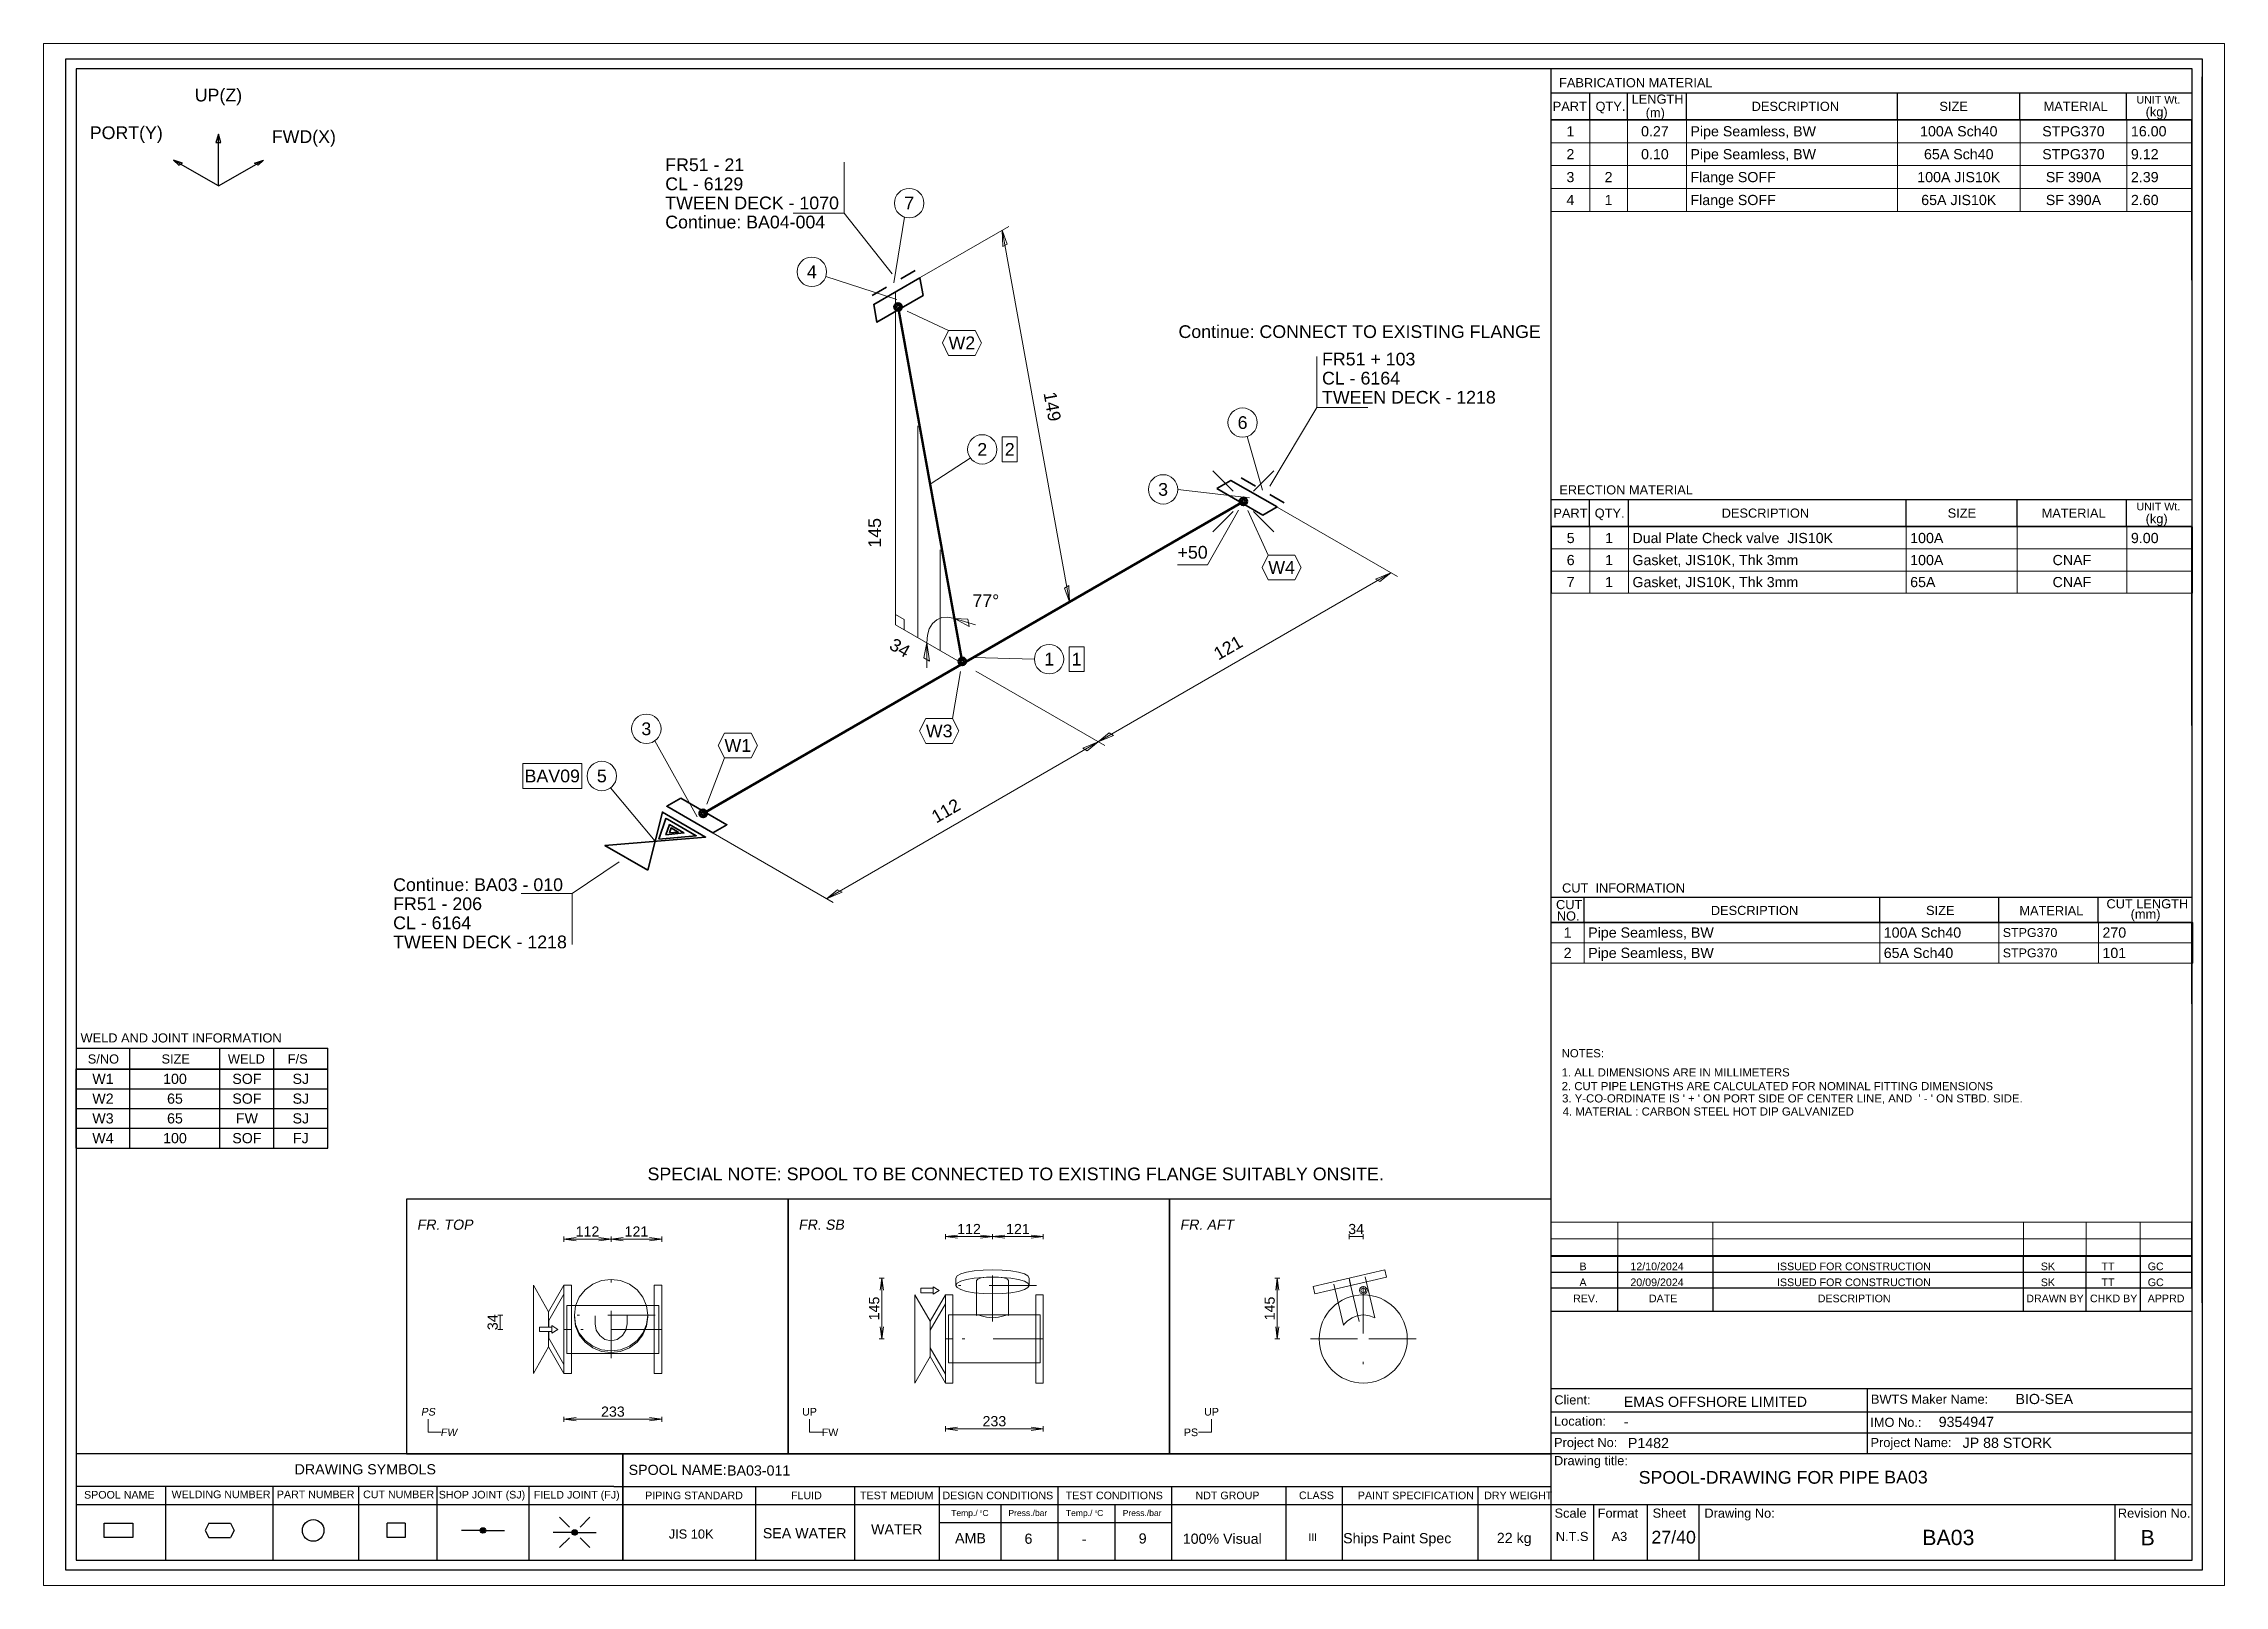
# Paper-space layout 'Layout1' of a CAD drawing. Header units: millimetres. Extents: x -20 to 277, y -7 to 202.
# The model-space entities are those that its viewports show. They can reach past a viewport. Long polylines and large blocks are cut down to what shows.
import ezdxf
from ezdxf.enums import TextEntityAlignment as Align

# ---------------------------------------------------------------- set-up
doc = ezdxf.new("R2010")
doc.units = ezdxf.units.MM
doc.linetypes.add('DOTTED_DASHED5', pattern=[9.99989, 4.444396, -2.666637, 0.22222, -2.666637])
doc.linetypes.add('DOTTED_DASHED6', pattern=[10, 4.444444, -2.666667, 0.222222, -2.666667])
for name, color, linetype in [('FramesFromTables', 40, 'Continuous'), ('I_Coordinates', 11, 'Continuous'), ('I_CutNumbers', 10, 'Continuous'), ('I_Dimensions', 4, 'Continuous'), ('I_OtherComponents', 2, 'Continuous'), ('I_PartNumbers', 9, 'Continuous'), ('I_Pipes', 1, 'Continuous'), ('I_Tags', 8, 'Continuous'), ('I_Triangles', 5, 'Continuous'), ('SymbolsOnDrawingSheet', 1, 'Continuous'), ('TextFromTables', 2, 'Continuous'), ('TextFromTextBoxes', 2, 'Continuous')]:
    doc.layers.add(name, color=color, linetype=linetype)
doc.styles.add('Cadmatic Default Text', font='arial.ttf')

psp = doc.layouts.get("Layout1")

msp = doc.modelspace()

# ---------------------------------------------------------------- texts
at = {"layer": 'I_Coordinates', "linetype": 'ByBlock', "lineweight": 0, "style": 'Cadmatic Default Text'}
for s, p in [('Continue: CONNECT TO EXISTING FLANGE', (218.75, 242.13)), ('FR51 + 103', (246.97, 236.74)), ('TWEEN DECK - 1218', (246.97, 229.24)), ('CL - 6164', (246.97, 232.99))]:
    msp.add_text(s, height=2.5, dxfattribs=at).set_placement(p)
msp.add_text('SPECIAL NOTE: SPOOL TO BE CONNECTED TO EXISTING FLANGE SUITABLY ONSITE.', height=2.5, dxfattribs=at).set_placement((114.36, 79.12), align=Align.TOP_LEFT)
at = {"layer": 'SymbolsOnDrawingSheet', "linetype": 'ByBlock', "lineweight": 25, "style": 'Cadmatic Default Text'}
for s, p in [('UP(Z)', (30, 289.86)), ('PORT(Y)', (11.88, 282.46)), ('FWD(X)', (46.79, 281.7))]:
    msp.add_text(s, height=2.5, dxfattribs=at).set_placement(p, align=Align.MIDDLE_CENTER)
at = {"layer": 'SymbolsOnDrawingSheet', "linetype": 'ByBlock', "lineweight": 25, "style": 'Cadmatic Default Text', "oblique": 10}
for s, p in [('FR. TOP', (69, 68.9)), ('FR. SB', (144, 68.9)), ('FR. AFT', (219, 68.9))]:
    msp.add_text(s, height=2, dxfattribs=at).set_placement(p, align=Align.TOP_LEFT)
at = {"layer": 'SymbolsOnDrawingSheet', "linetype": 'ByBlock', "lineweight": 13, "style": 'Cadmatic Default Text'}
for s, p in [('112', (102.56, 66.56)), ('121', (112.18, 66.56)), ('112', (177.56, 67.05)), ('121', (187.18, 67.05)), ('34', (253.67, 67.05)), ('233', (107.55, 31.17)), ('233', (182.55, 29.29))]:
    msp.add_text(s, height=2, dxfattribs=at).set_placement(p, align=Align.MIDDLE_CENTER)
for s, p in [('145', (158.91, 51.43)), ('145', (236.67, 51.43)), ('34', (83.91, 48.73))]:
    msp.add_text(s, height=2, rotation=90, dxfattribs=at).set_placement(p, align=Align.MIDDLE_CENTER)
at = {"layer": 'SymbolsOnDrawingSheet', "linetype": 'ByBlock', "lineweight": 18, "style": 'Cadmatic Default Text', "oblique": 10}
for s, p in [('PS', (71.2, 31.14)), ('FW', (75.24, 27.1))]:
    msp.add_text(s, height=1.5, dxfattribs=at).set_placement(p, align=Align.MIDDLE_CENTER)
at = {"layer": 'SymbolsOnDrawingSheet', "linetype": 'ByBlock', "lineweight": 18, "style": 'Cadmatic Default Text'}
for s, p in [('UP', (146.2, 31.14)), ('UP', (225.24, 31.14)), ('FW', (150.24, 27.1)), ('PS', (221.2, 27.1))]:
    msp.add_text(s, height=1.5, dxfattribs=at).set_placement(p, align=Align.MIDDLE_CENTER)
at = {"layer": 'TextFromTables', "linetype": 'ByBlock', "lineweight": 13, "style": 'Cadmatic Default Text'}
for s, p in [('1', (295.8, 282.75)), ('2', (295.8, 278.25)), ('3', (295.8, 273.75)), ('4', (295.8, 269.25))]:
    msp.add_text(s, height=2, dxfattribs=at).set_placement(p, align=Align.MIDDLE_CENTER)
at = {"layer": 'TextFromTables', "linetype": 'ByBlock', "lineweight": 25, "style": 'Cadmatic Default Text'}
for s, p in [('0.27 ', (312.8, 282.75)), ('100A Sch40', (372.15, 282.75)), ('STPG370', (394.7, 282.75)), ('0.10 ', (312.8, 278.25)), ('65A Sch40', (372.15, 278.25)), ('STPG370', (394.7, 278.25)), ('2', (303.3, 273.75)), ('100A JIS10K', (372.15, 273.75)), ('SF 390A', (394.7, 273.75)), ('1', (303.3, 269.25)), ('65A JIS10K', (372.15, 269.25)), ('SF 390A', (394.7, 269.25)), ('5', (295.85, 202.83)), ('1', (303.4, 202.83)), ('6', (295.85, 198.5)), ('1', (303.4, 198.5)), ('CNAF', (394.4, 198.5)), ('7', (295.85, 194.17)), ('1', (303.4, 194.17)), ('CNAF', (394.4, 194.17)), ('1', (295.25, 125.3)), ('2', (295.25, 121.3)), ('W1', (7.3, 96.56)), ('100', (21.45, 96.56)), ('SOF', (35.6, 96.56)), ('SJ', (46.2, 96.56)), ('W2', (7.3, 92.67)), ('65', (21.45, 92.67)), ('SOF', (35.6, 92.67)), ('SJ', (46.2, 92.67)), ('W3', (7.3, 88.79)), ('W4', (7.3, 84.91)), ('100', (21.45, 84.91)), ('65', (21.45, 88.79)), ('SOF', (35.6, 84.91)), ('FW', (35.6, 88.79)), ('SJ', (46.2, 88.79)), ('FJ', (46.2, 84.91))]:
    msp.add_text(s, height=2, dxfattribs=at).set_placement(p, align=Align.MIDDLE_CENTER)
for s, height, p in [('Pipe Seamless, BW ', 2, (319.4, 282.75)), ('16.00', 2, (406, 282.75)), ('Pipe Seamless, BW ', 2, (319.4, 278.25)), ('9.12', 2, (406, 278.25)), ('Flange SOFF ', 2, (319.4, 273.75)), ('2.39', 2, (406, 273.75)), ('Flange SOFF ', 2, (319.4, 269.25)), ('2.60', 2, (406, 269.25)), ('Dual Plate Check valve  JIS10K', 2, (308, 202.83)), ('100A', 2, (362.6, 202.83)), ('9.00', 2, (406, 202.83)), ('Gasket, JIS10K, Thk 3mm ', 2, (308, 198.5)), ('100A', 2, (362.6, 198.5)), ('Gasket, JIS10K, Thk 3mm ', 2, (308, 194.17)), ('65A', 2, (362.6, 194.17)), ('Pipe Seamless, BW', 2, (299.3, 125.3)), ('100A Sch40', 2, (357.4, 125.3)), ('STPG370', 1.75, (380.8, 125.3)), ('270', 2, (400.4, 125.3)), ('Pipe Seamless, BW', 2, (299.3, 121.3)), ('65A Sch40', 2, (357.4, 121.3)), ('STPG370', 1.75, (380.8, 121.3)), ('101', 2, (400.4, 121.3))]:
    msp.add_text(s, height=height, dxfattribs=at).set_placement(p, align=Align.MIDDLE_LEFT)
at = {"layer": 'TextFromTextBoxes', "linetype": 'ByBlock', "lineweight": -3, "style": 'Cadmatic Default Text'}
for s, p in [('BIO-SEA', (383.3, 33.65)), ('EMAS OFFSHORE LIMITED', (306.3, 33.1)), ('9354947', (368.2, 29.15)), ('-', (306.3, 29.2)), ('P1482', (307.1, 25)), ('JP 88 STORK', (372.9, 25.05)), ('BA03-011', (130, 19.6))]:
    msp.add_text(s, height=2, dxfattribs=at).set_placement(p, align=Align.MIDDLE_LEFT)
at = {"layer": 'TextFromTextBoxes', "linetype": 'ByBlock', "lineweight": 25, "style": 'Cadmatic Default Text'}
msp.add_text('BA03', height=2.5, dxfattribs=at).set_placement((357.5, 18.3), align=Align.MIDDLE_LEFT)
at = {"layer": 'TextFromTextBoxes', "linetype": 'ByBlock', "lineweight": -3, "style": 'Cadmatic Default Text'}
for s, height, p in [('WATER', 2, (163.35, 8.05)), ('SEA WATER', 2, (145.25, 7.28)), ('AMB', 2, (177.85, 6.3)), ('6', 2, (189.25, 6.2)), ('-', 2, (200.2, 6.15)), ('9', 2, (211.7, 6.25)), ('100% Visual', 2, (227.35, 6.2)), ('Ships Paint Spec', 2, (261.75, 6.3)), ('22 kg', 2, (284.75, 6.35)), ('27/40', 2.5, (316.1, 6.5))]:
    msp.add_text(s, height=height, dxfattribs=at).set_placement(p, align=Align.MIDDLE_CENTER)
at = {"layer": 'TextFromTextBoxes', "linetype": 'ByBlock', "lineweight": 25, "style": 'Cadmatic Default Text'}
msp.add_text('BA03', height=3, dxfattribs=at).set_placement((370.1, 6.45), align=Align.MIDDLE_CENTER)

# ---------------------------------------------------------------- blocks, each defined once
blk = doc.blocks.new('SEDS_SPOOL_FORMAT_Gol_5')
at = {"layer": 'SymbolsOnDrawingSheet', "linetype": 'ByBlock', "lineweight": -3, "flags": 128}
for points in [[(0, 297), (420, 297), (420, 0), (0, 0), (0, 297)], [(418.01, 295.01), (2, 295.01)], [(2, 295.01), (2, 2)], [(292.02, 50.91), (292.02, 295.01)], [(418.01, 2), (418.01, 295.01)], [(420, 52.53), (420, 293.46)], [(420, 52.53), (420, 293.46)], [(292.02, 290.3), (418.01, 290.3)], [(292.02, 284.66), (292.02, 288.77)], [(299.59, 285.01), (299.59, 290.3)], [(307.02, 285.01), (307.02, 290.3)], [(318.61, 285.01), (318.61, 290.3)], [(360.08, 285.01), (360.08, 290.3)], [(384.18, 285.01), (384.18, 290.3)], [(405.15, 285.01), (405.15, 290.3)], [(405.15, 285.01), (405.15, 290.3)], [(292, 285), (418, 285)], [(292, 253.5), (292, 285)], [(292, 253.5), (292, 285)], [(292.02, 285.01), (418.01, 285.01)], [(418.01, 285.01), (292.02, 285.01)], [(418, 253.5), (418, 285)], [(292.02, 210.38), (418.01, 210.38)], [(299.57, 205.08), (299.57, 210.38)], [(307.21, 205.08), (307.21, 210.38)], [(361.83, 205.03), (361.83, 210.38)], [(383.61, 205.08), (383.61, 210.38)], [(405.15, 205.17), (405.15, 210.38)], [(292.02, 205.08), (292.02, 209.18)], [(292.02, 205.08), (418.01, 205.08)], [(292.02, 186.7), (292.02, 205.08)], [(292.02, 186.7), (292.02, 205.08)], [(418.01, 205.08), (292.02, 205.08)], [(418, 166), (418, 205)], [(292.02, 132.23), (418.01, 132.23)], [(292.02, 127.3), (292.02, 131.41)], [(298.48, 127.3), (298.48, 132.23)], [(356.6, 127.3), (356.6, 132.23)], [(380.01, 127.3), (380.01, 132.23)], [(399.56, 127.3), (399.56, 132.23)], [(292.02, 127.3), (418.01, 127.3)], [(418.01, 127.3), (292.02, 127.3)], [(418, 111.3), (418, 127.3)], [(2, 102.57), (51.49, 102.57)], [(12.6, 98.45), (12.6, 102.57)], [(30.28, 98.45), (30.28, 102.57)], [(40.88, 98.45), (40.88, 102.57)], [(51.49, 98.45), (51.49, 102.57)], [(2, 98.5), (51.5, 98.5)], [(2, 98.5), (51.5, 98.5)], [(51.49, 98.47), (2, 98.47)], [(2, 98.45), (51.49, 98.45)], [(292.02, 52.57), (292.02, 66.5)], [(292.02, 52.57), (292.02, 66.5)], [(418, 55.4), (418, 68.5)], [(292.02, 61.73), (418.01, 61.73)], [(305.1, 50.91), (305.1, 61.73)], [(323.84, 50.91), (323.84, 61.73)], [(384.91, 50.91), (384.91, 61.73)], [(397.21, 50.91), (397.21, 61.73)], [(407.86, 50.91), (407.86, 61.73)], [(292.02, 58.6), (418.01, 58.6)], [(292.02, 55.47), (418.01, 55.47)], [(292.02, 50.91), (418.01, 50.91)], [(292.02, 2), (292.02, 50.91)], [(292.02, 35.73), (418.01, 35.73)], [(354.24, 22.93), (354.24, 35.73)], [(292.02, 31.13), (418.01, 31.13)], [(292.02, 27.03), (418.01, 27.03)], [(2, 22.93), (107.74, 22.93)], [(107.74, 22.93), (292.02, 22.93)], [(109.52, 22.93), (109.52, 2)], [(109.52, 2), (109.52, 22.93)], [(292.02, 22.93), (418.01, 22.93)], [(107.74, 16.45), (2, 16.45)], [(2, 12.91), (292.02, 12.91)], [(19.62, 16.45), (19.62, 2)], [(40.69, 16.45), (40.69, 2)], [(57.56, 16.45), (57.56, 2)], [(72.95, 16.45), (72.95, 2)], [(91.02, 16.45), (91.02, 2)], [(107.74, 16.45), (292.02, 16.45)], [(135.58, 16.45), (135.58, 2)], [(155.03, 16.45), (155.03, 2)], [(171.67, 16.45), (171.67, 2)], [(183.82, 12.91), (183.82, 2)], [(195.02, 16.45), (195.02, 2)], [(206.21, 12.91), (206.21, 2)], [(217.4, 16.45), (217.4, 2)], [(239.85, 16.45), (239.85, 2)], [(250.91, 16.34), (250.91, 2)], [(277.59, 16.45), (277.59, 2)], [(292.02, 12.91), (418.01, 12.91)], [(300.39, 2), (300.39, 12.91)], [(310.96, 2), (310.96, 12.91)], [(321.13, 2), (321.13, 12.91)], [(402.9, 2), (402.9, 12.91)], [(13.2, 6.41), (7.55, 6.41), (7.55, 9.23), (13.2, 9.23)], [(13.2, 9.23), (13.2, 6.41)], [(28.12, 9.23), (27.42, 7.82)], [(28.12, 9.23), (32.36, 9.23)], [(32.36, 9.23), (33.07, 7.82)], [(66.68, 9.23), (66.68, 6.41), (63.15, 6.41), (63.15, 9.23)], [(66.68, 9.23), (63.15, 9.23)], [(99, 8.47), (97.06, 10.41)], [(101.09, 8.47), (103.03, 10.41)], [(171.67, 9.37), (217.4, 9.37)], [(171.67, 9.37), (217.4, 9.37)], [(27.42, 7.82), (28.12, 6.41)], [(28.12, 6.41), (32.36, 6.41)], [(33.07, 7.82), (32.36, 6.41)], [(81.48, 7.82), (77.79, 7.82)], [(81.49, 7.78), (82.04, 8.32)], [(81.51, 7.9), (81.93, 8.32)], [(81.52, 7.7), (82.14, 8.32)], [(81.55, 7.62), (82.22, 8.29)], [(81.56, 8.06), (81.76, 8.26)], [(81.57, 7.54), (82.28, 8.25)], [(81.62, 7.48), (82.34, 8.2)], [(81.68, 7.44), (82.4, 8.16)], [(81.74, 7.39), (82.45, 8.1)], [(81.8, 7.35), (82.48, 8.02)], [(81.88, 7.32), (82.5, 7.94)], [(81.98, 7.32), (82.53, 7.86)], [(82.09, 7.32), (82.52, 7.75)], [(82.24, 7.36), (82.47, 7.59)], [(82.54, 7.82), (86.24, 7.82)], [(99.51, 7.42), (95.82, 7.42)], [(99, 6.38), (97.06, 4.44)], [(99.53, 7.47), (99.99, 7.93)], [(99.53, 7.37), (100.1, 7.93)], [(99.56, 7.29), (100.2, 7.93)], [(99.58, 7.62), (99.88, 7.93)], [(99.58, 7.21), (100.27, 7.89)], [(99.61, 7.13), (100.33, 7.84)], [(99.67, 7.08), (100.39, 7.8)], [(99.73, 7.03), (100.45, 7.75)], [(99.79, 6.99), (100.49, 7.69)], [(99.85, 6.94), (100.52, 7.61)], [(99.94, 6.92), (100.54, 7.53)], [(100.04, 6.92), (100.57, 7.45)], [(100.15, 6.92), (100.54, 7.31)], [(100.38, 7.04), (100.49, 7.15)], [(100.57, 7.42), (104.27, 7.42)], [(101.09, 6.38), (103.03, 4.44)], [(2, 2), (418.01, 2)]]:
    blk.add_lwpolyline(points, dxfattribs=at)
at = {"layer": 'SymbolsOnDrawingSheet', "linetype": 'ByBlock', "lineweight": -3}
for centre, radius in [((48.63, 7.82), 2.12), ((82.01, 7.82), 0.53), ((100.04, 7.42), 0.53)]:
    blk.add_circle(centre, radius, dxfattribs=at)
at = {"layer": 'SymbolsOnDrawingSheet', "linetype": 'ByBlock', "lineweight": -3, "style": 'Cadmatic Default Text'}
for s, height, p in [('FABRICATION MATERIAL', 1.8, (293.57, 293.19)), ('PART', 1.8, (292.32, 288.55)), ('QTY.', 1.8, (300.74, 288.55)), ('LENGTH', 1.8, (307.84, 289.97)), ('DESCRIPTION', 1.8, (331.43, 288.55)), ('SIZE', 1.8, (368.34, 288.55)), ('MATERIAL', 1.8, (388.84, 288.55)), ('UNIT Wt.', 1.5, (407.08, 289.7)), (' (kg)', 1.8, (408.19, 287.46)), ('ERECTION MATERIAL', 1.8, (293.62, 213.19)), ('PART', 1.8, (292.45, 208.62)), ('QTY.', 1.8, (300.58, 208.62)), ('DESCRIPTION', 1.8, (325.54, 208.62)), ('SIZE', 1.8, (369.97, 208.62)), ('MATERIAL', 1.8, (388.45, 208.62)), ('UNIT Wt.', 1.5, (407.08, 209.77)), (' (kg)', 1.8, (408.19, 207.53)), ('CUT  INFORMATION', 1.8, (294.16, 134.97)), ('CUT ', 1.8, (292.97, 131.7)), ('NO.', 1.8, (293.13, 129.46)), ('DESCRIPTION', 1.8, (323.41, 130.55)), ('SIZE', 1.8, (365.72, 130.55)), ('MATERIAL', 1.8, (384.07, 130.5)), ('CUT LENGTH', 1.8, (401.19, 131.85)), ('(mm)', 1.8, (405.94, 129.85)), ('WELD AND JOINT INFORMATION', 1.8, (2.89, 105.5)), ('S/NO', 1.8, (4.31, 101.36)), ('SIZE', 1.8, (18.81, 101.36)), ('WELD', 1.8, (31.86, 101.36)), ('F/S', 1.8, (43.63, 101.36)), ('SPOOL-DRAWING FOR PIPE', 2.5, (309.22, 19.5))]:
    blk.add_text(s, height=height, dxfattribs=at).set_placement(p, align=Align.TOP_LEFT)
for s, height, p in [('(m)', 1.8, (310.6, 285.51)), ('Client:', 1.8, (292.64, 32.58)), ('BWTS Maker Name:', 1.8, (354.88, 32.71)), ('Location:', 1.8, (292.58, 28.41)), ('Project No:', 1.8, (292.58, 24.2)), ('IMO No.:', 1.8, (354.76, 28.17)), ('Project Name:', 1.8, (354.8, 24.2)), ('Drawing title:', 1.8, (292.57, 20.64)), ('DRAWING SYMBOLS', 2, (44.98, 18.84)), ('Temp./  C   ', 1.2, (174.06, 10.65)), ('0', 0.53, (179.71, 11.25)), ('Press./bar', 1.2, (185.31, 10.65)), ('Temp./  C   ', 1.2, (196.61, 10.65)), ('0', 0.53, (202.37, 11.25)), ('Press./bar', 1.2, (207.78, 10.65)), ('Scale', 1.8, (292.68, 10.32)), ('Format', 1.8, (301.16, 10.32)), ('Sheet', 1.8, (311.96, 10.32)), ('Drawing No:', 1.8, (322.14, 10.32)), ('Revision No.', 1.8, (403.43, 10.32)), ('N.T.S', 1.8, (292.92, 5.74)), ('A3', 1.8, (303.89, 5.74))]:
    blk.add_text(s, height=height, dxfattribs=at).set_placement(p)
for s, height, p in [('1. ALL DIMENSIONS ARE IN MILLIMETERS', 1.6, (294.08, 97.83)), ('NOTES:', 1.6, (294.08, 101.59)), ('2. CUT PIPE LENGTHS ARE CALCULATED FOR NOMINAL FITTING DIMENSIONS', 1.6, (294.08, 95.13)), ("3. Y-CO-ORDINATE IS ' + ' ON PORT SIDE OF CENTER LINE, AND  ' - ' ON STBD. SIDE.", 1.6, (294.16, 92.72)), ('4. MATERIAL : CARBON STEEL HOT DIP GALVANIZED', 1.6, (294.28, 90.15)), ('B', 1.5, (297.58, 59.71)), ('12/10/2024', 1.5, (307.59, 59.71)), ('ISSUED FOR CONSTRUCTION', 1.5, (336.41, 59.71)), ('SK', 1.5, (388.28, 59.71)), ('TT', 1.5, (400.21, 59.71)), ('GC', 1.5, (409.3, 59.71)), ('A', 1.5, (297.58, 56.58)), ('20/09/2024', 1.5, (307.59, 56.58)), ('ISSUED FOR CONSTRUCTION', 1.5, (336.41, 56.58)), ('SK', 1.5, (388.28, 56.58)), ('TT', 1.5, (400.21, 56.58)), ('GC', 1.5, (409.3, 56.58)), ('REV.', 1.5, (296.32, 53.41)), ('DATE', 1.5, (311.24, 53.41)), ('DESCRIPTION', 1.5, (344.43, 53.41)), ('DRAWN BY', 1.5, (385.43, 53.41)), ('CHKD BY', 1.5, (397.94, 53.41)), ('APPRD', 1.5, (409.3, 53.41)), ('SPOOL NAME:', 2, (110.65, 19.73)), ('SPOOL NAME', 1.5, (3.58, 14.83)), ('WELDING NUMBER', 1.5, (20.79, 14.91)), ('PART NUMBER', 1.5, (41.48, 14.91)), ('CUT NUMBER', 1.5, (58.44, 14.91)), ('SHOP JOINT (SJ)', 1.5, (73.31, 14.85)), ('FIELD JOINT (FJ)', 1.5, (92, 14.83)), ('PIPING STANDARD', 1.5, (113.89, 14.7)), ('FLUID', 1.5, (142.57, 14.7)), ('TEST MEDIUM', 1.5, (156.14, 14.7)), ('DESIGN CONDITIONS', 1.5, (172.34, 14.7)), ('TEST CONDITIONS', 1.5, (196.58, 14.7)), ('NDT GROUP', 1.5, (222.09, 14.7)), ('CLASS', 1.5, (242.43, 14.72)), ('PAINT SPECIFICATION', 1.5, (254.01, 14.7)), ('DRY WEIGHT', 1.5, (278.84, 14.7)), ('JIS 10K', 1.8, (118.53, 7.12)), ('III', 1.5, (244.26, 6.51)), ('B', 3, (407.89, 6.4))]:
    blk.add_text(s, height=height, dxfattribs=at).set_placement(p, align=Align.MIDDLE_LEFT)
blk = doc.blocks.new('BA01728716197_PRT_0_3')
at = {"layer": 'I_OtherComponents', "linetype": 'ByBlock', "lineweight": 35, "flags": 128}
blk.add_lwpolyline([(174.29, 189.25), (177.07, 190.86), (186.12, 185.63), (183.34, 184.03), (174.29, 189.25)], dxfattribs=at)
at = {"layer": 'I_OtherComponents', "linetype": 'ByBlock', "lineweight": 50}
for radius in [0.75, 0.375]:
    blk.add_circle((179.52, 186.72), radius, dxfattribs=at)
blk = doc.blocks.new('BA01728716197_PRT_1_3')
at = {"layer": 'I_Pipes', "linetype": 'ByBlock', "lineweight": 50}
blk.add_line((179.52, 186.72), (73.3, 125.4), dxfattribs=at)
blk = doc.blocks.new('BA01728716197_PRT_4_3')
at = {"layer": 'I_OtherComponents', "linetype": 'ByBlock', "lineweight": 35, "flags": 128}
blk.add_lwpolyline([(68.91, 128.42), (66.13, 126.81), (75.18, 121.59), (77.96, 123.19), (68.91, 128.42)], dxfattribs=at)
at = {"layer": 'I_OtherComponents', "linetype": 'ByBlock', "lineweight": 50}
for radius in [0.75, 0.375]:
    blk.add_circle((73.3, 125.4), radius, dxfattribs=at)
blk = doc.blocks.new('BA01728716197_PRT_5_3')
at = {"layer": 'I_OtherComponents', "linetype": 'ByBlock', "lineweight": 35, "flags": 128}
for points in [[(62.45, 114.24), (53.97, 119.14), (73.77, 120.77), (65.28, 125.67), (62.45, 114.24)], [(64.58, 120.36), (71.93, 121.01), (66.27, 124.28), (65.99, 124.44), (64.58, 120.36)], [(65.99, 121.18), (69.52, 121.59), (66.7, 123.22), (65.99, 121.18)], [(66.7, 121.59), (68.39, 121.75), (66.98, 122.57), (66.7, 121.59)]]:
    blk.add_lwpolyline(points, dxfattribs=at)
at = {"layer": 'I_OtherComponents', "flags": 1}
blk.add_attdef('ValvePos', (63.87, 119.95), '', height=2.5, dxfattribs=at)
blk = doc.blocks.new('BA01728716197_PRT_13_3')
at = {"layer": 'I_OtherComponents', "linetype": 'ByBlock', "lineweight": 35, "flags": 128}
blk.add_lwpolyline([(116.52, 227.16), (115.89, 230.65), (106.84, 225.43), (107.47, 221.94), (116.52, 227.16)], dxfattribs=at)
at = {"layer": 'I_OtherComponents', "linetype": 'ByBlock', "lineweight": 50}
for radius in [0.75, 0.375]:
    blk.add_circle((111.62, 224.92), radius, dxfattribs=at)
blk = doc.blocks.new('BA01728716197_PRT_14_3')
at = {"layer": 'I_Pipes', "linetype": 'ByBlock', "lineweight": 50}
blk.add_line((111.62, 224.92), (124.23, 155.29), dxfattribs=at)
blk = doc.blocks.new('BA01728716197_PRT_151_3')
at = {"layer": 'I_OtherComponents', "linetype": 'ByBlock', "lineweight": 35}
for p, q in [((181.88, 189.72), (179.05, 191.35)), ((187.53, 186.45), (184.7, 188.08))]:
    blk.add_line(p, q, dxfattribs=at)
blk = doc.blocks.new('BA01728716197_PRT_152_3')
at = {"layer": 'I_OtherComponents', "linetype": 'ByBlock', "lineweight": 35}
for p, q in [((112.18, 230.47), (115, 232.1)), ((106.52, 227.2), (109.35, 228.84))]:
    blk.add_line(p, q, dxfattribs=at)
blk = doc.blocks.new('BA01728716197_TRI_0_3')
at = {"layer": 'I_Triangles', "linetype": 'ByBlock', "lineweight": 0}
for p, q in [((115.49, 159.94), (115.49, 201.54)), ((119.9, 157.4), (119.9, 177.19))]:
    blk.add_line(p, q, dxfattribs=at)
at = {"layer": 'I_Triangles', "linetype": 'ByBlock', "lineweight": 0, "flags": 128}
for points in [[(124.31, 154.85), (111.08, 162.49), (111.08, 227.88)], [(112.81, 161.49), (112.81, 163.49), (111.08, 164.49)], [(126.84, 162.46), (122.7, 163.73), (125.59, 162.17), (125.33, 163.59), (122.7, 163.73), (121.42, 163.97), (120.25, 163.88), (119.22, 163.45), (118.38, 162.72), (117.75, 161.69), (117.37, 160.41), (117.24, 158.93), (117.81, 155.34), (116.68, 155.99), (117.24, 158.93), (117.24, 154.03)]]:
    blk.add_lwpolyline(points, dxfattribs=at)
at = {"layer": 'I_Triangles', "linetype": 'ByBlock', "lineweight": 0, "style": 'Cadmatic Default Text'}
for s, rotation, p in [('145', 90, (107.01, 180.54)), ('34', 330, (111.98, 157.96))]:
    blk.add_text(s, height=2.5, rotation=rotation, dxfattribs=at).set_placement(p, align=Align.MIDDLE_CENTER)
blk.add_text('77°', height=2.5, dxfattribs=at).set_placement((128.87, 167.2), align=Align.MIDDLE_CENTER)
blk = doc.blocks.new('BA01728716197_DIM_0_3')
at = {"layer": 'I_Dimensions', "linetype": 'ByBlock', "lineweight": 0}
for p, q in [((113.68, 229.38), (133.38, 240.75)), ((132.08, 240), (145.31, 166.98)), ((146.61, 167.73), (126.91, 156.35))]:
    blk.add_line(p, q, dxfattribs=at)
at = {"layer": 'I_Dimensions', "linetype": 'ByBlock', "lineweight": 0, "flags": 128}
for points in [[(132.08, 240), (132.18, 236.8), (133.05, 237.3), (132.08, 240)], [(145.31, 166.98), (144.35, 169.68), (145.21, 170.18), (145.31, 166.98)]]:
    blk.add_lwpolyline(points, dxfattribs=at)
at = {"layer": 'I_Dimensions', "linetype": 'ByBlock', "lineweight": 0, "style": 'Cadmatic Default Text'}
blk.add_text('149', height=2.5, rotation=280.2694, dxfattribs=at).set_placement((141.95, 205.36), align=Align.MIDDLE_CENTER)
blk = doc.blocks.new('BA01728716197_DIM_1_3')
at = {"layer": 'I_Dimensions', "linetype": 'ByBlock', "lineweight": 0}
for p, q in [((209.8, 171.96), (184.47, 186.58)), ((150.94, 139.48), (208.51, 172.71)), ((126.91, 153.35), (152.24, 138.73))]:
    blk.add_line(p, q, dxfattribs=at)
at = {"layer": 'I_Dimensions', "linetype": 'ByBlock', "lineweight": 0, "flags": 128}
for points in [[(208.51, 172.71), (206.34, 170.96), (205.47, 171.46), (208.51, 172.71)], [(150.94, 139.48), (153.97, 140.73), (153.11, 141.23), (150.94, 139.48)]]:
    blk.add_lwpolyline(points, dxfattribs=at)
at = {"layer": 'I_Dimensions', "linetype": 'ByBlock', "lineweight": 0, "style": 'Cadmatic Default Text'}
blk.add_text('121', height=2.5, rotation=30, dxfattribs=at).set_placement((176.48, 157.97), align=Align.MIDDLE_CENTER)
blk = doc.blocks.new('BA01728716197_DIM_2_3')
at = {"layer": 'I_Dimensions', "linetype": 'ByBlock', "lineweight": 0}
for p, q in [((152.24, 138.73), (126.91, 153.35)), ((97.57, 108.66), (150.94, 139.48)), ((73.54, 122.54), (98.87, 107.91))]:
    blk.add_line(p, q, dxfattribs=at)
at = {"layer": 'I_Dimensions', "linetype": 'ByBlock', "lineweight": 0, "flags": 128}
for points in [[(150.94, 139.48), (148.78, 137.73), (147.91, 138.23), (150.94, 139.48)], [(97.57, 108.66), (100.6, 109.91), (99.73, 110.41), (97.57, 108.66)]]:
    blk.add_lwpolyline(points, dxfattribs=at)
at = {"layer": 'I_Dimensions', "linetype": 'ByBlock', "lineweight": 0, "style": 'Cadmatic Default Text'}
blk.add_text('112', height=2.5, rotation=30, dxfattribs=at).set_placement((121.01, 125.94), align=Align.MIDDLE_CENTER)
blk = doc.blocks.new('BA01728716197_CRD_0_3')
at = {"layer": 'I_Coordinates', "linetype": 'ByBlock', "lineweight": 0}
blk.add_line((47.51, 109.66), (56.8, 115.87), dxfattribs=at)
at = {"layer": 'I_Coordinates', "linetype": 'ByBlock', "lineweight": 0, "flags": 128}
blk.add_lwpolyline([(47.51, 99.66), (47.51, 109.66), (37.51, 109.66)], dxfattribs=at)
at = {"layer": 'I_Coordinates', "linetype": 'ByBlock', "lineweight": 0, "style": 'Cadmatic Default Text'}
for s, p in [('Continue: BA03 - 010', (12.35, 112.66)), ('FR51 - 206', (12.35, 108.91)), ('CL - 6164', (12.35, 105.16)), ('TWEEN DECK - 1218', (12.35, 101.41))]:
    blk.add_text(s, height=2.5, dxfattribs=at).set_placement(p, align=Align.TOP_LEFT)
blk = doc.blocks.new('BA01728716197_CRD_2_3')
at = {"layer": 'I_Coordinates', "linetype": 'ByBlock', "lineweight": 0}
blk.add_line((101, 243.37), (110.44, 231.43), dxfattribs=at)
at = {"layer": 'I_Coordinates', "linetype": 'ByBlock', "lineweight": 0, "flags": 128}
blk.add_lwpolyline([(101, 253.37), (101, 243.37), (91, 243.37)], dxfattribs=at)
at = {"layer": 'I_Coordinates', "linetype": 'ByBlock', "lineweight": 0, "style": 'Cadmatic Default Text'}
for s, p in [('FR51 - 21', (65.84, 251.62)), ('CL - 6129', (65.84, 247.87)), ('TWEEN DECK - 1070', (65.84, 244.12)), ('Continue: BA04-004', (65.84, 240.37))]:
    blk.add_text(s, height=2.5, dxfattribs=at).set_placement(p)
blk = doc.blocks.new('BA01728716197_PTN_0_3')
at = {"layer": 'I_PartNumbers', "linetype": 'ByBlock', "lineweight": 0}
blk.add_line((63.82, 139.7), (72.12, 124.72), dxfattribs=at)
blk.add_circle((62.12, 142.04), 2.89, dxfattribs=at)
at = {"layer": 'I_PartNumbers', "linetype": 'ByBlock', "lineweight": 0, "style": 'Cadmatic Default Text'}
blk.add_text('3', height=2.5, dxfattribs=at).set_placement((62.12, 142.04), align=Align.MIDDLE_CENTER)
blk = doc.blocks.new('BA01728716197_PTN_1_3')
at = {"layer": 'I_PartNumbers', "linetype": 'ByBlock', "lineweight": 0}
blk.add_line((55.07, 130.43), (63.87, 119.95), dxfattribs=at)
blk.add_circle((53.37, 132.77), 2.89, dxfattribs=at)
at = {"layer": 'I_PartNumbers', "linetype": 'ByBlock', "lineweight": 0, "style": 'Cadmatic Default Text'}
blk.add_text('5', height=2.5, dxfattribs=at).set_placement((53.37, 132.77), align=Align.MIDDLE_CENTER)
blk = doc.blocks.new('BA01728716197_PTN_2_3')
at = {"layer": 'I_PartNumbers', "linetype": 'ByBlock', "lineweight": 0}
blk.add_line((138.42, 155.72), (126.41, 156.06), dxfattribs=at)
blk.add_circle((141.31, 155.72), 2.89, dxfattribs=at)
at = {"layer": 'I_PartNumbers', "linetype": 'ByBlock', "lineweight": 0, "style": 'Cadmatic Default Text'}
blk.add_text('1', height=2.5, dxfattribs=at).set_placement((141.31, 155.72), align=Align.MIDDLE_CENTER)
blk = doc.blocks.new('BA01728716197_PTN_3_3')
at = {"layer": 'I_PartNumbers', "linetype": 'ByBlock', "lineweight": 0}
blk.add_line((180.25, 199.46), (183.29, 188.9), dxfattribs=at)
blk.add_circle((179.35, 202.21), 2.89, dxfattribs=at)
at = {"layer": 'I_PartNumbers', "linetype": 'ByBlock', "lineweight": 0, "style": 'Cadmatic Default Text'}
blk.add_text('6', height=2.5, dxfattribs=at).set_placement((179.35, 202.21), align=Align.MIDDLE_CENTER)
blk = doc.blocks.new('BA01728716197_PTN_4_3')
at = {"layer": 'I_PartNumbers', "linetype": 'ByBlock', "lineweight": 0}
blk.add_line((112.91, 242.58), (110.76, 229.65), dxfattribs=at)
blk.add_circle((113.8, 245.33), 2.89, dxfattribs=at)
at = {"layer": 'I_PartNumbers', "linetype": 'ByBlock', "lineweight": 0, "style": 'Cadmatic Default Text'}
blk.add_text('7', height=2.5, dxfattribs=at).set_placement((113.8, 245.33), align=Align.MIDDLE_CENTER)
blk = doc.blocks.new('BA01728716197_PTN_5_3')
at = {"layer": 'I_PartNumbers', "linetype": 'ByBlock', "lineweight": 0}
blk.add_line((97.42, 230.94), (111.35, 226.4), dxfattribs=at)
blk.add_circle((94.67, 231.83), 2.89, dxfattribs=at)
at = {"layer": 'I_PartNumbers', "linetype": 'ByBlock', "lineweight": 0, "style": 'Cadmatic Default Text'}
blk.add_text('4', height=2.5, dxfattribs=at).set_placement((94.67, 231.83), align=Align.MIDDLE_CENTER)
blk = doc.blocks.new('BA01728716197_PTN_6_3')
at = {"layer": 'I_PartNumbers', "linetype": 'ByBlock', "lineweight": 0}
blk.add_line((125.82, 195.24), (117.93, 190.11), dxfattribs=at)
blk.add_circle((128.16, 196.94), 2.89, dxfattribs=at)
at = {"layer": 'I_PartNumbers', "linetype": 'ByBlock', "lineweight": 0, "style": 'Cadmatic Default Text'}
blk.add_text('2', height=2.5, dxfattribs=at).set_placement((128.16, 196.94), align=Align.MIDDLE_CENTER)
blk = doc.blocks.new('BA01728716197_PTN_7_3')
at = {"layer": 'I_PartNumbers', "linetype": 'ByBlock', "lineweight": 0}
blk.add_line((166.62, 189.08), (180.7, 187.4), dxfattribs=at)
blk.add_circle((163.72, 189.08), 2.89, dxfattribs=at)
at = {"layer": 'I_PartNumbers', "linetype": 'ByBlock', "lineweight": 0, "style": 'Cadmatic Default Text'}
blk.add_text('3', height=2.5, dxfattribs=at).set_placement((163.72, 189.08), align=Align.MIDDLE_CENTER)
blk = doc.blocks.new('BA01728716197_CUT_8_3')
at = {"layer": 'I_CutNumbers', "linetype": 'ByBlock', "lineweight": 0, "flags": 128}
blk.add_lwpolyline([(148.19, 153.27), (148.19, 158.17), (145.25, 158.17), (145.25, 153.27), (148.19, 153.27)], dxfattribs=at)
at = {"layer": 'I_CutNumbers', "linetype": 'ByBlock', "lineweight": 0, "style": 'Cadmatic Default Text'}
blk.add_text('1', height=2.5, dxfattribs=at).set_placement((146.72, 155.72), align=Align.MIDDLE_CENTER)
blk = doc.blocks.new('BA01728716197_CUT_9_3')
at = {"layer": 'I_CutNumbers', "linetype": 'ByBlock', "lineweight": 0, "flags": 128}
blk.add_lwpolyline([(135.04, 194.49), (135.04, 199.38), (132.1, 199.38), (132.1, 194.49), (135.04, 194.49)], dxfattribs=at)
at = {"layer": 'I_CutNumbers', "linetype": 'ByBlock', "lineweight": 0, "style": 'Cadmatic Default Text'}
blk.add_text('2', height=2.5, dxfattribs=at).set_placement((133.57, 196.94), align=Align.MIDDLE_CENTER)
blk = doc.blocks.new('BA01728716197_vpo_10_3')
at = {"layer": 'I_Tags', "linetype": 'ByBlock', "lineweight": 0, "flags": 128}
blk.add_lwpolyline([(49.43, 130.32), (49.43, 135.22), (37.82, 135.22), (37.82, 130.32), (49.43, 130.32)], dxfattribs=at)
at = {"layer": 'I_Tags', "linetype": 'ByBlock', "lineweight": 0, "style": 'Cadmatic Default Text'}
blk.add_text('BAV09', height=2.5, dxfattribs=at).set_placement((43.63, 132.77), align=Align.MIDDLE_CENTER)
blk = doc.blocks.new('Pi_FieldWeld_0')
at = {"layer": 'I_Tags', "linetype": 'ByBlock', "lineweight": 0, "flags": 128}
for points in [[(-9.5, 14.99), (-13.5, 18.99)], [(-5.5, 14.99), (-1.5, 18.99)], [(-9.5, 10.99), (-13.5, 6.99)], [(-2.62, 2.45), (-6.66, 11.18)], [(-5.5, 10.99), (-1.5, 6.99)], [(-2.62, 2.45), (-3.84, 0)], [(-3.84, 0), (-2.62, -2.45)], [(2.62, 2.45), (-2.62, 2.45)], [(3.84, 0), (2.62, 2.45)], [(2.62, -2.45), (3.84, 0)], [(-2.62, -2.45), (2.62, -2.45)]]:
    blk.add_lwpolyline(points, dxfattribs=at)
at = {"layer": 'I_Tags', "linetype": 'ByBlock', "lineweight": 0, "style": 'Cadmatic Default Text'}
blk.add_text('W4', height=2.5, dxfattribs=at).set_placement((0, 0), align=Align.MIDDLE_CENTER)
blk = doc.blocks.new('Pi_Weld_1')
at = {"layer": 'I_Tags', "linetype": 'ByBlock', "lineweight": 0, "flags": 128}
for points in [[(-2.62, 2.45), (-3.84, 0)], [(-3.84, 0), (-2.62, -2.45)], [(2.62, 2.45), (-2.62, 2.45)], [(3.84, 0), (2.62, 2.45)], [(2.62, -2.45), (3.84, 0)], [(-2.62, -2.45), (-6.09, -11.5)], [(-2.62, -2.45), (2.62, -2.45)]]:
    blk.add_lwpolyline(points, dxfattribs=at)
at = {"layer": 'I_Tags', "linetype": 'ByBlock', "lineweight": 0, "style": 'Cadmatic Default Text'}
blk.add_text('W1', height=2.5, dxfattribs=at).set_placement((0, 0), align=Align.MIDDLE_CENTER)
blk = doc.blocks.new('Pi_ExtraLength2_2')
at = {"layer": 'I_Tags', "linetype": 'ByBlock', "lineweight": 0, "flags": 128}
for points in [[(2.96, -2.45), (9.02, 8.26)], [(-2.96, -2.45), (2.96, -2.45)]]:
    blk.add_lwpolyline(points, dxfattribs=at)
at = {"layer": 'I_Tags', "linetype": 'ByBlock', "lineweight": 0, "style": 'Cadmatic Default Text'}
blk.add_text('+50', height=2.5, dxfattribs=at).set_placement((0, 0), align=Align.MIDDLE_CENTER)
blk = doc.blocks.new('Pi_Weld_3')
at = {"layer": 'I_Tags', "linetype": 'ByBlock', "lineweight": 0, "flags": 128}
for points in [[(2.62, 2.45), (4.2, 11.7)], [(-2.62, 2.45), (-3.84, 0)], [(-3.84, 0), (-2.62, -2.45)], [(2.62, 2.45), (-2.62, 2.45)], [(3.84, 0), (2.62, 2.45)], [(2.62, -2.45), (3.84, 0)], [(-2.62, -2.45), (2.62, -2.45)]]:
    blk.add_lwpolyline(points, dxfattribs=at)
at = {"layer": 'I_Tags', "linetype": 'ByBlock', "lineweight": 0, "style": 'Cadmatic Default Text'}
blk.add_text('W3', height=2.5, dxfattribs=at).set_placement((0, 0), align=Align.MIDDLE_CENTER)
blk = doc.blocks.new('Pi_Weld_4')
at = {"layer": 'I_Tags', "linetype": 'ByBlock', "lineweight": 0, "flags": 128}
for points in [[(-2.62, 2.45), (-10.73, 6.2)], [(-2.62, 2.45), (-3.84, 0)], [(-3.84, 0), (-2.62, -2.45)], [(2.62, 2.45), (-2.62, 2.45)], [(3.84, 0), (2.62, 2.45)], [(2.62, -2.45), (3.84, 0)], [(-2.62, -2.45), (2.62, -2.45)]]:
    blk.add_lwpolyline(points, dxfattribs=at)
at = {"layer": 'I_Tags', "linetype": 'ByBlock', "lineweight": 0, "style": 'Cadmatic Default Text'}
blk.add_text('W2', height=2.5, dxfattribs=at).set_placement((0, 0), align=Align.MIDDLE_CENTER)

# ---------------------------------------------------------------- linework, layer by layer
at = {"linetype": 'ByBlock', "lineweight": 13, "flags": 128}
for points in [[(97.93, 64.56), (97.93, 65.56)], [(97.93, 65.06), (100.33, 64.75), (97.93, 65.06), (100.33, 65.38), (97.93, 65.06)], [(97.93, 65.06), (107.19, 65.06)], [(107.19, 65.06), (104.79, 65.38), (107.19, 65.06), (104.79, 64.75), (107.19, 65.06)], [(107.19, 64.56), (107.19, 65.56)], [(107.19, 65.06), (109.59, 64.75), (107.19, 65.06), (109.59, 65.38), (107.19, 65.06)], [(107.19, 65.06), (117.16, 65.06)], [(117.16, 65.06), (114.76, 65.38), (117.16, 65.06), (114.76, 64.75), (117.16, 65.06)], [(117.16, 64.56), (117.16, 65.56)], [(172.93, 65.05), (172.93, 66.05)], [(172.93, 65.55), (175.33, 65.23), (172.93, 65.55), (175.33, 65.86), (172.93, 65.55)], [(172.93, 65.55), (182.19, 65.55)], [(182.19, 65.55), (179.79, 65.86), (182.19, 65.55), (179.79, 65.23), (182.19, 65.55)], [(182.19, 65.05), (182.19, 66.05)], [(182.19, 65.55), (184.59, 65.23), (182.19, 65.55), (184.59, 65.86), (182.19, 65.55)], [(182.19, 65.55), (192.16, 65.55)], [(192.16, 65.55), (189.76, 65.86), (192.16, 65.55), (189.76, 65.23), (192.16, 65.55)], [(192.16, 65.05), (192.16, 66.05)], [(252.27, 65.05), (252.27, 66.05)], [(252.27, 65.55), (255.07, 65.55)], [(255.07, 65.05), (255.07, 66.05)], [(160.91, 57.41), (159.91, 57.41)], [(160.41, 57.41), (160.09, 55.01), (160.41, 57.41), (160.72, 55.01), (160.41, 57.41)], [(160.41, 45.45), (160.41, 57.41)], [(238.67, 57.41), (237.67, 57.41)], [(238.17, 57.41), (237.86, 55.01), (238.17, 57.41), (238.49, 55.01), (238.17, 57.41)], [(238.17, 45.45), (238.17, 57.41)], [(85.91, 50.13), (84.91, 50.13)], [(85.91, 47.33), (84.91, 47.33)], [(85.41, 47.33), (85.41, 50.13)], [(160.41, 45.45), (160.72, 47.85), (160.41, 45.45), (160.09, 47.85), (160.41, 45.45)], [(238.17, 45.45), (238.49, 47.85), (238.17, 45.45), (237.86, 47.85), (238.17, 45.45)], [(160.91, 45.45), (159.91, 45.45)], [(238.67, 45.45), (237.67, 45.45)], [(97.93, 30.17), (97.93, 29.17)], [(117.16, 30.17), (117.16, 29.17)], [(97.93, 29.67), (100.33, 29.35), (97.93, 29.67), (100.33, 29.99), (97.93, 29.67)], [(97.93, 29.67), (117.16, 29.67)], [(117.16, 29.67), (114.76, 29.99), (117.16, 29.67), (114.76, 29.35), (117.16, 29.67)], [(172.93, 28.29), (172.93, 27.29)], [(172.93, 27.79), (175.33, 27.47), (172.93, 27.79), (175.33, 28.1), (172.93, 27.79)], [(172.93, 27.79), (192.16, 27.79)], [(192.16, 27.79), (189.76, 28.1), (192.16, 27.79), (189.76, 27.47), (192.16, 27.79)], [(192.16, 28.29), (192.16, 27.29)]]:
    msp.add_lwpolyline(points, dxfattribs=at)
at = {"linetype": 'DOTTED_DASHED6', "lineweight": 13, "flags": 128}
for points in [[(107.19, 41.69), (107.19, 58.56)], [(190.85, 55.97), (173.53, 55.97)], [(182.19, 57.94), (182.19, 54)], [(182.19, 48.87), (182.19, 56.93)], [(252.38, 56.93), (254.27, 48.87)], [(255.07, 55.84), (255.07, 35.05)], [(255.07, 55.84), (255.07, 35.05)], [(97.93, 47.33), (99.42, 47.33)], [(116.58, 47.33), (98.51, 47.33)], [(115.85, 50.13), (98.53, 50.13)], [(107.19, 50.01), (107.19, 48.13)], [(117.16, 47.33), (115.68, 47.33)], [(172.93, 45.45), (174.41, 45.45)], [(191.58, 45.45), (173.51, 45.45)], [(192.16, 45.45), (190.68, 45.45)], [(265.46, 45.45), (244.67, 45.45)], [(244.67, 45.45), (265.46, 45.45)]]:
    msp.add_lwpolyline(points, dxfattribs=at)
at = {"linetype": 'DOTTED_DASHED5', "lineweight": 13, "flags": 128}
for points in [[(182.19, 55.97), (182.19, 57.41)], [(252.27, 57.41), (252.61, 55.97)], [(107.19, 50.13), (107.19, 49.79)]]:
    msp.add_lwpolyline(points, dxfattribs=at)
at = {"layer": 'FramesFromTables', "linetype": 'ByBlock', "lineweight": 18}
for p, q in [((292, 285), (418, 285)), ((292, 267), (292, 285)), ((292, 267), (292, 285)), ((299.6, 267), (299.6, 285)), ((299.6, 267), (299.6, 285)), ((307, 267), (307, 285)), ((307, 267), (307, 285)), ((318.6, 267), (318.6, 285)), ((318.6, 267), (318.6, 285)), ((360.1, 267), (360.1, 285)), ((360.1, 267), (360.1, 285)), ((384.2, 267), (384.2, 285)), ((384.2, 267), (384.2, 285)), ((405.2, 267), (405.2, 285)), ((405.2, 267), (405.2, 285)), ((418, 267), (418, 285)), ((292, 280.5), (418, 280.5)), ((292, 276), (418, 276)), ((292, 271.5), (418, 271.5)), ((292, 205), (418.1, 205)), ((292, 192), (292, 205)), ((292.1, 192), (292.1, 205)), ((299.6, 192), (299.6, 205)), ((299.6, 192), (299.6, 205)), ((307.2, 192), (307.2, 205)), ((307.2, 192), (307.2, 205)), ((361.8, 192), (361.8, 205)), ((361.8, 192), (361.8, 205)), ((383.6, 192), (383.6, 205)), ((383.6, 192), (383.6, 205)), ((405.2, 192), (405.2, 205)), ((405.2, 192), (405.2, 205)), ((418, 192), (418, 205)), ((292, 200.67), (418.1, 200.67)), ((292, 196.33), (418.1, 196.33)), ((292, 127.3), (418.2, 127.3)), ((292, 119.3), (292, 127.3)), ((292, 119.3), (292, 127.3)), ((298.5, 119.3), (298.5, 127.3)), ((298.5, 119.3), (298.5, 127.3)), ((356.6, 119.3), (356.6, 127.3)), ((356.6, 119.3), (356.6, 127.3)), ((380, 119.3), (380, 127.3)), ((380, 119.3), (380, 127.3)), ((399.6, 119.3), (399.6, 127.3)), ((399.6, 119.3), (399.6, 127.3)), ((418, 119.3), (418, 127.3)), ((292, 123.3), (418.2, 123.3)), ((292, 68.4), (418, 68.4)), ((292, 58.6), (292, 68.4)), ((292, 58.6), (292, 68.4)), ((292, 65.13), (418, 65.13)), ((305.1, 58.6), (305.1, 68.4)), ((305.1, 58.6), (305.1, 68.4)), ((323.8, 58.6), (323.8, 68.4)), ((323.8, 58.6), (323.8, 68.4)), ((384.9, 58.6), (384.9, 68.4)), ((384.9, 58.6), (384.9, 68.4)), ((397.2, 58.6), (397.2, 68.4)), ((397.2, 58.6), (397.2, 68.4)), ((407.8, 58.6), (407.8, 68.4)), ((407.8, 58.6), (407.8, 68.4)), ((418, 58.6), (418, 68.4)), ((292, 61.87), (418, 61.87))]:
    msp.add_line(p, q, dxfattribs=at)
at = {"layer": 'FramesFromTables', "linetype": 'ByBlock', "lineweight": -3}
for p, q in [((2, 98.5), (51.5, 98.5)), ((2, 82.96), (2, 98.5)), ((2, 82.96), (2, 98.5)), ((2, 94.62), (51.5, 94.62)), ((12.6, 82.96), (12.6, 98.5)), ((12.6, 82.96), (12.6, 98.5)), ((30.3, 82.96), (30.3, 98.5)), ((30.3, 82.96), (30.3, 98.5)), ((40.9, 82.96), (40.9, 98.5)), ((40.9, 82.96), (40.9, 98.5)), ((51.5, 82.96), (51.5, 98.5)), ((2, 90.73), (51.5, 90.73)), ((2, 86.85), (51.5, 86.85))]:
    msp.add_line(p, q, dxfattribs=at)
at = {"layer": 'FramesFromTables', "linetype": 'ByBlock', "lineweight": 18, "flags": 128}
for points in [[(292, 267), (418, 267), (418, 285)], [(292, 192), (418.1, 192), (418.1, 205)], [(292, 119.3), (418.2, 119.3), (418.2, 127.3)], [(292, 58.6), (418, 58.6), (418, 68.4)]]:
    msp.add_lwpolyline(points, dxfattribs=at)
at = {"layer": 'FramesFromTables', "linetype": 'ByBlock', "lineweight": -3, "flags": 128}
msp.add_lwpolyline([(2, 82.96), (51.5, 82.96), (51.5, 98.5)], dxfattribs=at)
at = {"layer": 'I_Coordinates', "linetype": 'ByBlock', "lineweight": 0}
msp.add_line((245.97, 228.49), (236.7, 213.02), dxfattribs=at)
at = {"layer": 'I_Coordinates', "linetype": 'ByBlock', "lineweight": 0, "flags": 128}
msp.add_lwpolyline([(245.97, 238.49), (245.97, 228.49), (255.97, 228.49)], dxfattribs=at)
at = {"layer": 'I_OtherComponents', "linetype": 'ByBlock', "lineweight": 50}
for radius in [0.75, 0.375]:
    msp.add_circle((176.23, 178.59), radius, dxfattribs=at)
at = {"layer": 'SymbolsOnDrawingSheet', "linetype": 'ByBlock', "lineweight": 25, "flags": 128}
for points in [[(30.5, 280.57), (30, 282.21), (29.5, 280.57), (30.5, 280.57)], [(30, 272), (30, 282.21)], [(30, 272), (21.16, 277.1)], [(22.93, 276.49), (21.16, 277.1), (22.22, 276.08), (22.93, 276.49)], [(30, 272), (38.84, 277.1)], [(37.07, 276.49), (38.84, 277.1), (37.78, 276.08), (37.07, 276.49)], [(67, 22.9), (142, 22.9), (142, 72.9), (67, 72.9), (67, 22.9)], [(142, 22.9), (217, 22.9), (217, 72.9), (142, 72.9), (142, 22.9)], [(217, 22.9), (292, 22.9), (292, 72.9), (217, 72.9), (217, 22.9)]]:
    msp.add_lwpolyline(points, dxfattribs=at)
at = {"layer": 'SymbolsOnDrawingSheet', "linetype": 'ByBlock', "lineweight": 18, "flags": 128}
for points in [[(91.91, 55.99), (91.91, 38.67), (94.91, 43.87)], [(94.91, 50.8), (91.91, 55.99)], [(94.92, 43.87), (97.92, 38.67), (97.92, 55.99), (94.92, 50.8)], [(97.93, 55.99), (99.42, 55.99), (99.42, 38.67), (97.93, 38.67), (97.93, 55.99)], [(114.41, 50.13), (114.16, 48.31), (113.44, 46.61), (112.29, 45.16), (110.8, 44.04), (109.06, 43.34), (107.19, 43.1), (105.32, 43.34), (103.58, 44.04), (102.08, 45.16), (100.94, 46.61), (100.22, 48.31), (99.97, 50.13), (100.22, 51.95), (100.94, 53.64), (102.08, 55.1), (103.58, 56.21), (105.32, 56.92), (107.19, 57.16), (109.06, 56.92), (110.8, 56.21), (112.29, 55.1), (113.44, 53.64), (114.16, 51.95), (114.41, 50.13)], [(117.16, 38.67), (115.68, 38.67), (115.68, 55.99), (117.16, 55.99), (117.16, 38.67)], [(189.41, 57.4), (189.16, 57.83), (188.44, 58.22), (187.29, 58.56), (185.8, 58.83), (184.06, 58.99), (182.19, 59.05), (180.32, 58.99), (178.58, 58.83), (177.09, 58.56), (175.94, 58.22), (175.22, 57.83), (174.97, 57.4)], [(189.41, 55.97), (189.16, 56.39), (188.44, 56.79), (187.29, 57.13), (185.8, 57.39), (184.06, 57.55), (182.19, 57.61), (180.32, 57.55), (178.58, 57.39), (177.09, 57.13), (175.94, 56.79), (175.22, 56.39), (174.97, 55.97), (175.22, 55.54), (175.94, 55.14), (177.09, 54.8), (178.58, 54.54), (180.32, 54.38), (182.19, 54.32), (184.06, 54.38), (185.8, 54.54), (187.29, 54.8), (188.44, 55.14), (189.16, 55.54), (189.41, 55.97)], [(174.97, 55.97), (174.97, 57.4)], [(179.28, 50.16), (179.04, 50.04), (179.04, 56.92), (179.28, 57.2)], [(179.28, 57.2), (179.96, 57.43)], [(179.96, 57.43), (180.99, 57.58)], [(180.99, 57.58), (182.19, 57.64)], [(182.19, 57.64), (183.39, 57.58)], [(183.39, 57.58), (184.41, 57.43)], [(184.41, 57.43), (185.1, 57.2)], [(185.1, 57.2), (185.34, 56.92), (185.34, 50.04)], [(189.41, 57.4), (189.41, 55.97)], [(259.3, 59.05), (259.64, 57.61), (245.58, 54.32), (245.24, 55.77), (259.3, 59.05)], [(249.32, 56.21), (251.21, 48.15), (251.39, 48.4)], [(257.05, 49.72), (257.33, 49.58), (255.45, 57.64)], [(97.93, 40.4), (97.93, 54.26), (94.93, 49.06)], [(116.58, 42.62), (98.51, 42.62), (98.51, 52.05), (116.58, 52.05), (116.58, 42.62)], [(166.91, 54.11), (166.91, 36.79), (169.91, 41.98), (169.91, 48.91), (166.91, 54.11)], [(168.11, 55.42), (170.52, 55.42), (170.52, 54.53), (168.11, 54.53), (168.11, 55.42)], [(169.92, 48.91), (169.92, 41.98), (172.92, 36.79), (172.92, 54.11), (169.92, 48.91)], [(172.93, 38.52), (172.93, 52.38), (169.93, 47.18), (169.93, 43.72), (172.93, 38.52)], [(170.52, 55.72), (170.52, 54.23), (171.72, 54.98), (170.52, 55.72)], [(172.93, 54.11), (174.41, 54.11), (174.41, 36.79), (172.93, 36.79), (172.93, 54.11)], [(192.16, 36.79), (190.68, 36.79), (190.68, 54.11), (192.16, 54.11), (192.16, 36.79)], [(93.11, 47.78), (95.52, 47.78), (95.52, 46.88), (93.11, 46.88), (93.11, 47.78)], [(94.91, 47.78), (94.91, 50.8)], [(94.92, 50.8), (94.92, 47.78)], [(94.93, 49.06), (94.93, 47.78)], [(95.52, 48.08), (95.52, 46.59), (96.72, 47.33), (95.52, 48.08)], [(99.97, 50.13), (99.97, 49.79)], [(114.41, 49.79), (114.16, 47.97), (113.44, 46.28), (112.29, 44.82), (110.8, 43.7), (109.06, 43), (107.19, 42.76), (105.32, 43), (103.58, 43.7), (102.08, 44.82), (100.94, 46.28), (100.22, 47.97), (99.97, 49.79)], [(104.04, 50.01), (104.04, 48.4), (104.28, 47.2)], [(104.28, 47.2), (104.96, 46.11)], [(109.42, 46.11), (110.1, 47.2)], [(110.1, 47.2), (110.34, 48.4), (110.34, 50.01)], [(114.41, 49.79), (114.41, 50.13)], [(191.58, 40.73), (173.51, 40.73), (173.51, 50.16), (191.58, 50.16), (191.58, 40.73)], [(179.96, 50), (179.28, 50.16)], [(180.99, 49.72), (179.96, 50)], [(182.19, 49.58), (180.99, 49.72)], [(183.39, 49.72), (182.19, 49.58)], [(184.41, 50), (183.39, 49.72)], [(185.1, 50.16), (184.41, 50)], [(185.34, 50.04), (185.1, 50.16)], [(251.39, 48.4), (251.96, 48.99)], [(252.86, 49.61), (251.96, 48.99)], [(251.96, 48.99), (252.86, 49.61)], [(253.99, 50.04), (252.86, 49.61)], [(252.86, 49.61), (253.99, 50.04)], [(255.2, 50.16), (253.99, 50.04)], [(253.99, 50.04), (255.2, 50.16)], [(256.29, 50), (255.2, 50.16)], [(255.2, 50.16), (256.29, 50)], [(256.29, 50), (257.05, 49.72)], [(94.91, 43.87), (94.91, 46.88)], [(94.92, 46.88), (94.92, 43.87)], [(94.93, 46.88), (94.93, 45.6)], [(94.93, 45.6), (97.93, 40.4)], [(104.96, 46.11), (105.99, 45.35)], [(105.99, 45.35), (107.19, 45.07)], [(107.19, 45.07), (108.39, 45.35)], [(108.39, 45.35), (109.42, 46.11)], [(71.2, 27.1), (71.2, 29.67)], [(71.2, 27.1), (73.78, 27.1)], [(146.2, 27.1), (146.2, 29.67)], [(146.2, 27.1), (148.77, 27.1)], [(225.24, 27.1), (222.66, 27.1)], [(225.24, 27.1), (225.24, 29.67)]]:
    msp.add_lwpolyline(points, dxfattribs=at)
at = {"layer": 'SymbolsOnDrawingSheet', "linetype": 'ByBlock', "lineweight": 18}
for centre, radius in [((255.07, 45.45), 8.66), ((255.07, 45.45), 8.66), ((255.07, 45.45), 8.66), ((255.07, 45.45), 8.66), ((255.07, 54.98), 0.746), ((255.07, 54.98), 0.448)]:
    msp.add_circle(centre, radius, dxfattribs=at)

# ---------------------------------------------------------------- block references
at = {"layer": 'I_Coordinates', "lineweight": 0}
for name in ['BA01728716197_CRD_2_3', 'BA01728716197_CRD_0_3']:
    msp.add_blockref(name, (52, 23.3), dxfattribs=at)
at = {"layer": 'I_CutNumbers', "lineweight": 0}
for name in ['BA01728716197_CUT_9_3', 'BA01728716197_CUT_8_3']:
    msp.add_blockref(name, (52, 23.3), dxfattribs=at)
at = {"layer": 'I_Dimensions', "lineweight": 0}
for name in ['BA01728716197_DIM_0_3', 'BA01728716197_DIM_1_3', 'BA01728716197_DIM_2_3']:
    msp.add_blockref(name, (52, 23.3), dxfattribs=at)
at = {"layer": 'I_OtherComponents', "lineweight": 35}
for name in ['BA01728716197_PRT_152_3', 'BA01728716197_PRT_13_3', 'BA01728716197_PRT_151_3', 'BA01728716197_PRT_0_3', 'BA01728716197_PRT_4_3', 'BA01728716197_PRT_5_3']:
    msp.add_blockref(name, (52, 23.3), dxfattribs=at)
at = {"layer": 'I_PartNumbers', "lineweight": 0}
for name in ['BA01728716197_PTN_4_3', 'BA01728716197_PTN_5_3', 'BA01728716197_PTN_3_3', 'BA01728716197_PTN_6_3', 'BA01728716197_PTN_7_3', 'BA01728716197_PTN_2_3', 'BA01728716197_PTN_0_3', 'BA01728716197_PTN_1_3']:
    msp.add_blockref(name, (52, 23.3), dxfattribs=at)
at = {"layer": 'I_Pipes', "lineweight": 50}
for name in ['BA01728716197_PRT_14_3', 'BA01728716197_PRT_1_3']:
    msp.add_blockref(name, (52, 23.3), dxfattribs=at)
at = {"layer": 'I_Tags'}
for name, p in [('Pi_Weld_4', (176.16, 241.17)), ('Pi_FieldWeld_0', (239.02, 197.03)), ('Pi_ExtraLength2_2', (221.52, 200.02)), ('Pi_Weld_3', (171.7, 164.92)), ('Pi_Weld_1', (132.11, 162.06))]:
    msp.add_blockref(name, p, dxfattribs=at)
at = {"layer": 'I_Tags', "lineweight": 0}
msp.add_blockref('BA01728716197_vpo_10_3', (52, 23.3), dxfattribs=at)
at = {"layer": 'I_Triangles', "lineweight": 0}
msp.add_blockref('BA01728716197_TRI_0_3', (52, 23.3), dxfattribs=at)
at = {"layer": 'SymbolsOnDrawingSheet'}
msp.add_blockref('SEDS_SPOOL_FORMAT_Gol_5', (0, 0), dxfattribs=at)

msp.set_redraw_order([(e.dxf.handle, doc.entitydb.next_handle()) for e in msp.query("TEXT MTEXT ATTDEF DIMENSION ARC_DIMENSION")])  # texts and dimensions are drawn at this point

# ---------------------------------------------------------------- viewports
at = {"layer": '0'}
psp.add_viewport(center=(128.5, 97.5), size=(296.5, 209.5), view_center_point=(210, 148.5), view_height=302.94, dxfattribs=at)

doc.saveas('drawing.dxf')
